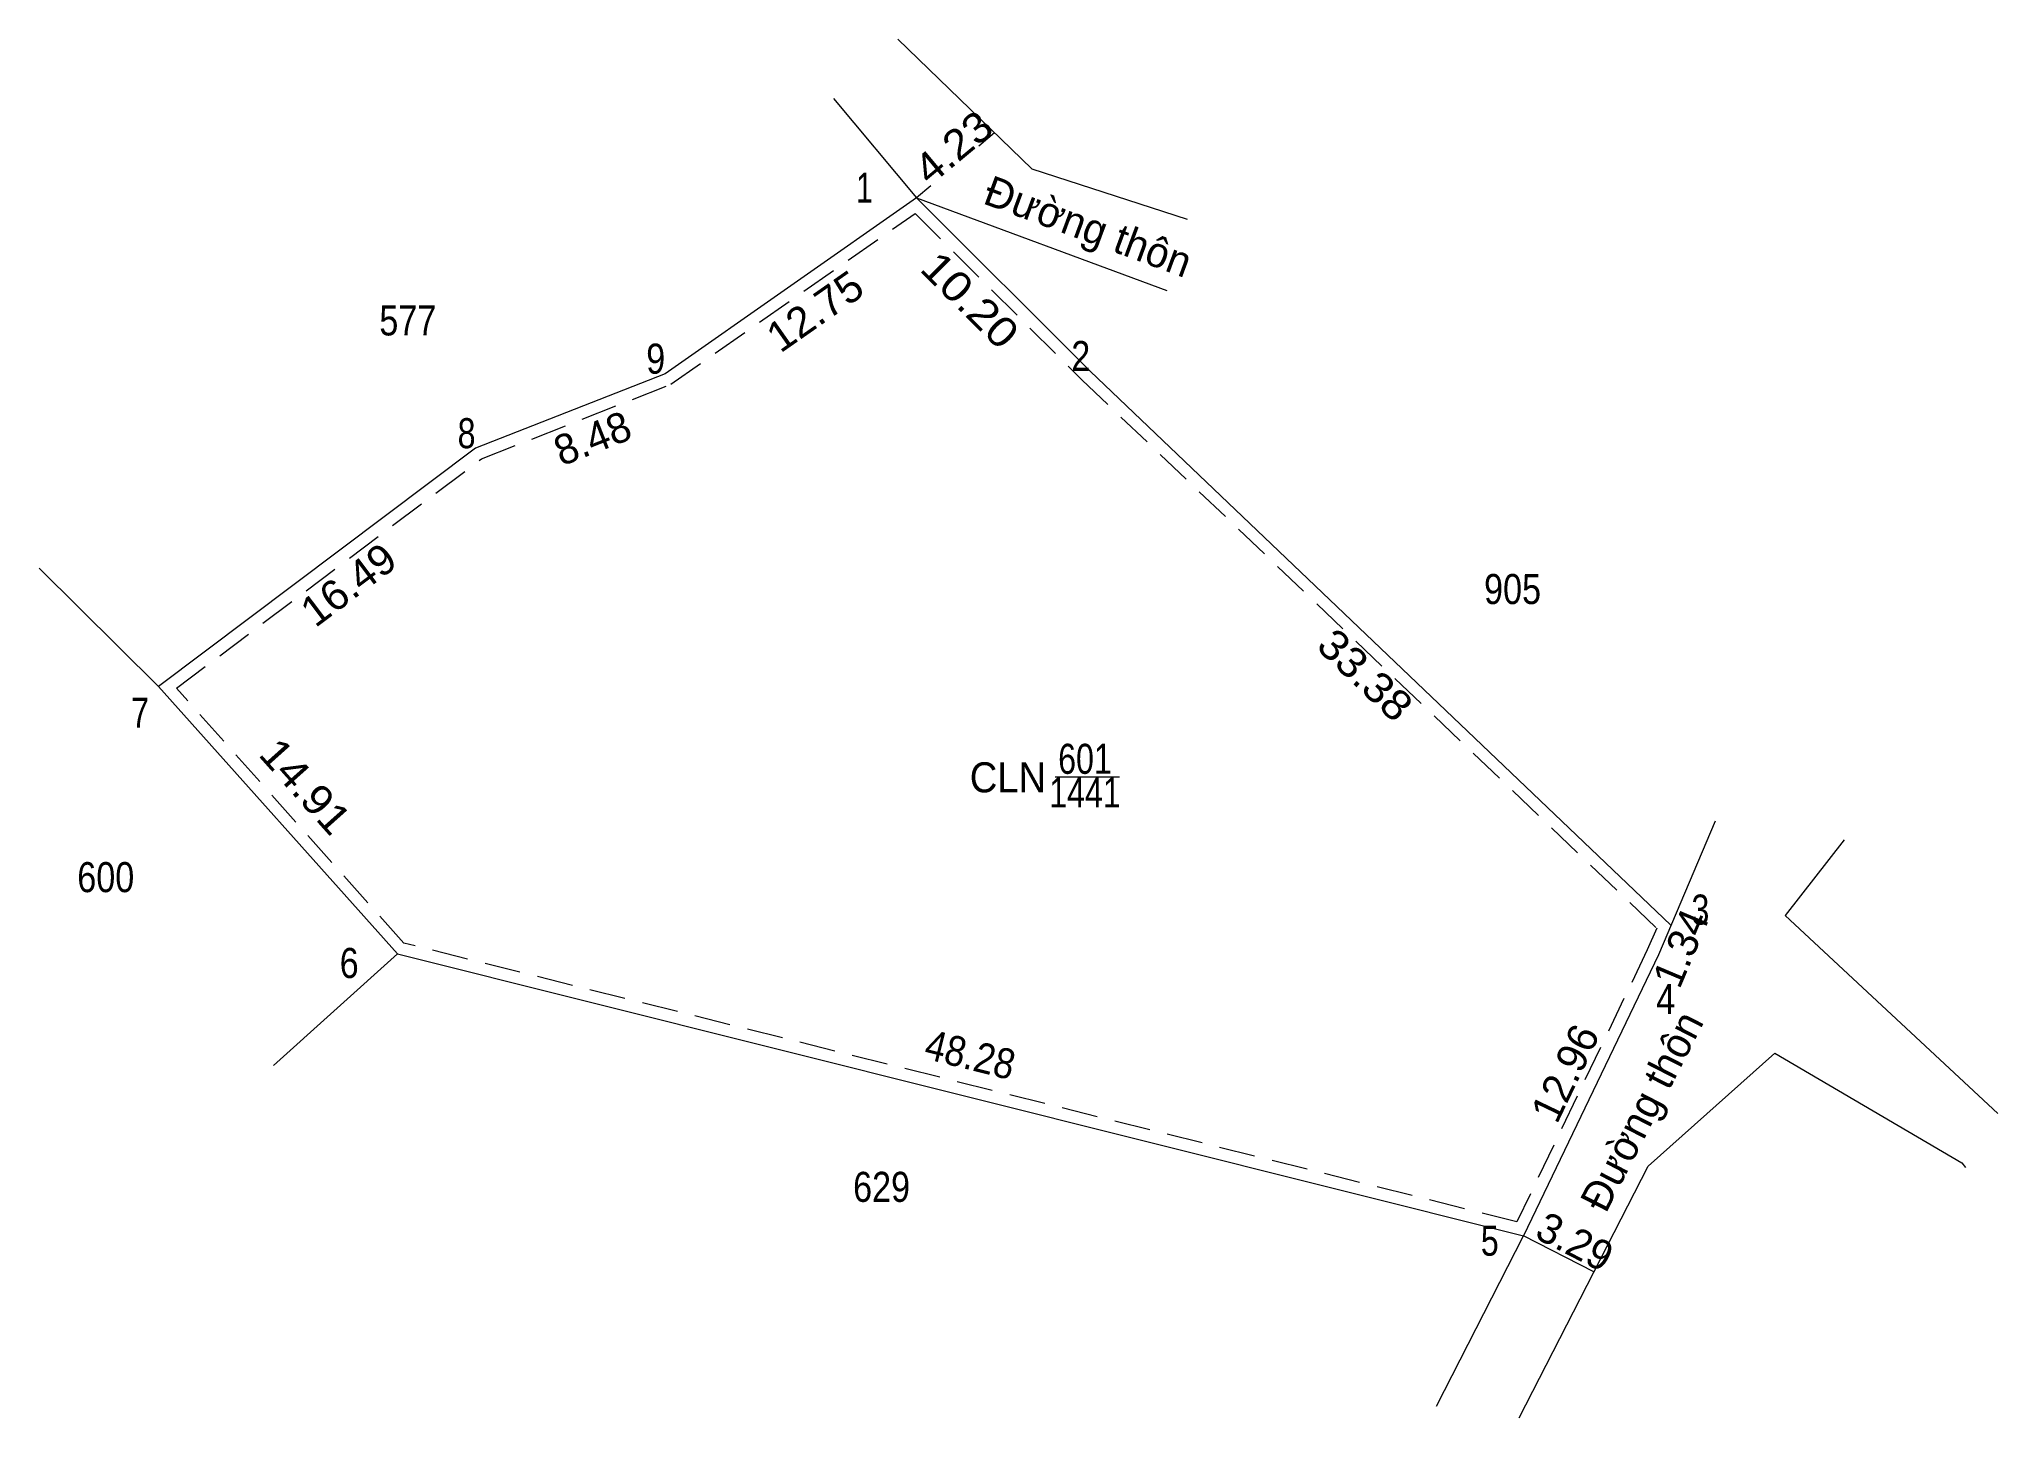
# Model space of a CAD drawing. Header units: metres. Extents: x 549118 to 549774, y 1843200 to 1843461.
# Drawn here: x 549409.3 to 549490.8, y 1843403.5 to 1843460.8 of the extents above; entities that cross this region are included whole.
import ezdxf
from ezdxf.enums import TextEntityAlignment as Align

# ---------------------------------------------------------------- set-up
doc = ezdxf.new("R2010")
doc.units = ezdxf.units.M
doc.header["$LTSCALE"] = 0.5
doc.linetypes.add('MEDIUM_DASHED', pattern=[4.5, 3, -1.5])
for name, color, linetype, lineweight in [('1', 7, 'MEDIUM_DASHED', 13), ('10', 7, 'Continuous', 13), ('23', 7, 'Continuous', 13), ('63', 7, 'Continuous', 13)]:
    doc.layers.add(name, color=color, linetype=linetype, lineweight=lineweight)

msp = doc.modelspace()

# ---------------------------------------------------------------- texts
at = {"layer": '1'}
for s, width, p in [('601', 0.8, (549452.78, 1843430.25)), ('CLN', 0.95, (549449.575, 1843429.48)), ('1441', 0.8, (549452.78, 1843428.85))]:
    msp.add_text(s, height=1.25, dxfattribs=dict(at, width=width)).set_placement(p, align=Align.CENTER)
at = {"layer": '10', "width": 0.85}
for s, p in [('577', (549424.615, 1843448.48)), ('905', (549470.565, 1843437.31)), ('600', (549412.05, 1843425.33)), ('629', (549444.32, 1843412.45))]:
    msp.add_text(s, height=1.25, dxfattribs=at).set_placement(p, align=Align.CENTER)
at = {"layer": '63'}
for s, rotation, width, p in [('4.23', 39.823, 1.1, (549447.7047, 1843455.823)), ('12.75', 34.974, 1.05, (549441.9068, 1843448.9779)), ('10.20', 315.119, 1.15, (549447.559, 1843449.5082)), ('16.49', 36.939, 1.05, (549422.5194, 1843437.618)), ('33.38', 316.335, 1.1, (549464.0085, 1843433.9102)), ('14.91', 311.764, 1.1, (549419.8903, 1843429.3163)), ('48.28', 345.952, 0.9, (549447.8583, 1843417.9675))]:
    msp.add_text(s, height=1.25, rotation=rotation, dxfattribs=dict(at, width=width)).set_placement(p, align=Align.CENTER)
for s, width, p in [(' 1', 0.75, (549443.96, 1843454)), (' 9', 0.85, (549435.32, 1843446.89)), (' 2', 0.85, (549453, 1843447)), (' 8', 0.8, (549427.43, 1843443.79)), (' 7', 0.8, (549413.85, 1843432.17)), (' 3', 0.8, (549478.75, 1843423.98)), (' 6', 0.85, (549422.57, 1843421.76)), (' 4', 0.85, (549477.33, 1843420.26)), (' 5', 0.8, (549469.99, 1843410.21))]:
    msp.add_text(s, height=1.25, dxfattribs=dict(at, width=width)).set_placement(p, align=Align.RIGHT)
for s, rotation, p in [('Đường thôn', 339.704, (549452.7032, 1843452.4249)), ('8.48', 21.45, (549432.5215, 1843443.6239)), ('1.34', 67.083, (549478.1396, 1843422.7566)), ('Đường thôn', 62.847, (549476.4981, 1843415.9398)), ('12.96', 64.345, (549473.3147, 1843417.5344)), ('3.29', 332.89, (549472.8752, 1843410.2392))]:
    msp.add_text(s, height=1.25, rotation=rotation, dxfattribs=at).set_placement(p, align=Align.CENTER)

# ---------------------------------------------------------------- linework, layer by layer
at = {"layer": '1'}
msp.add_lwpolyline([(549445.71, 1843453.55), (549452.65, 1843446.64), (549476.56, 1843423.83), (549476.17, 1843422.93), (549470.75, 1843411.62), (549424.45, 1843423.21), (549414.99, 1843433.81), (549427.68, 1843443.35), (549435.56, 1843446.45)], close=True, dxfattribs=at)
at = {"layer": '10'}
for p, q in [((549414.25, 1843433.88), (549409.28, 1843438.8)), ((549414.25, 1843433.88), (549424.18, 1843422.76)), ((549419.03, 1843418.12), (549424.18, 1843422.76)), ((549424.18, 1843422.76), (549471.02, 1843411.04))]:
    msp.add_line(p, q, dxfattribs=at)
for points in [[(549445.77, 1843454.2), (549435.32, 1843446.89), (549427.43, 1843443.79), (549414.25, 1843433.88)], [(549445.77, 1843454.2), (549453, 1843447), (549477.15, 1843423.95)]]:
    msp.add_lwpolyline(points, dxfattribs=at)
at = {"layer": '23'}
for p, q in [((549442.32, 1843458.34), (549445.77, 1843454.2)), ((549445.77, 1843454.2), (549456.18, 1843450.35)), ((549467.4, 1843403.96), (549471.02, 1843411.04))]:
    msp.add_line(p, q, dxfattribs=at)
for points in [[(549445, 1843460.8), (549450.57, 1843455.41), (549457.03, 1843453.32)], [(549478.99, 1843428.28), (549476.63, 1843422.72), (549471.02, 1843411.04)], [(549484.36, 1843427.51), (549481.9, 1843424.36), (549490.75, 1843416.12)], [(549470.84, 1843403.47), (549476.21, 1843413.94), (549481.48, 1843418.64), (549489.25, 1843414.08), (549489.41, 1843413.88)]]:
    msp.add_lwpolyline(points, dxfattribs=at)
at = {"layer": '63'}
for p, q in [((549449.02, 1843456.91), (549448.36, 1843456.35)), ((549446.37, 1843454.7), (549445.77, 1843454.2)), ((549451.54, 1843430.12), (549454.21, 1843430.12)), ((549473.95, 1843409.54), (549471.02, 1843411.04))]:
    msp.add_line(p, q, dxfattribs=at)

msp.set_redraw_order([(e.dxf.handle, doc.entitydb.next_handle()) for e in msp.query("TEXT MTEXT ATTDEF DIMENSION ARC_DIMENSION")])  # texts and dimensions are drawn at this point

doc.saveas('drawing.dxf')
